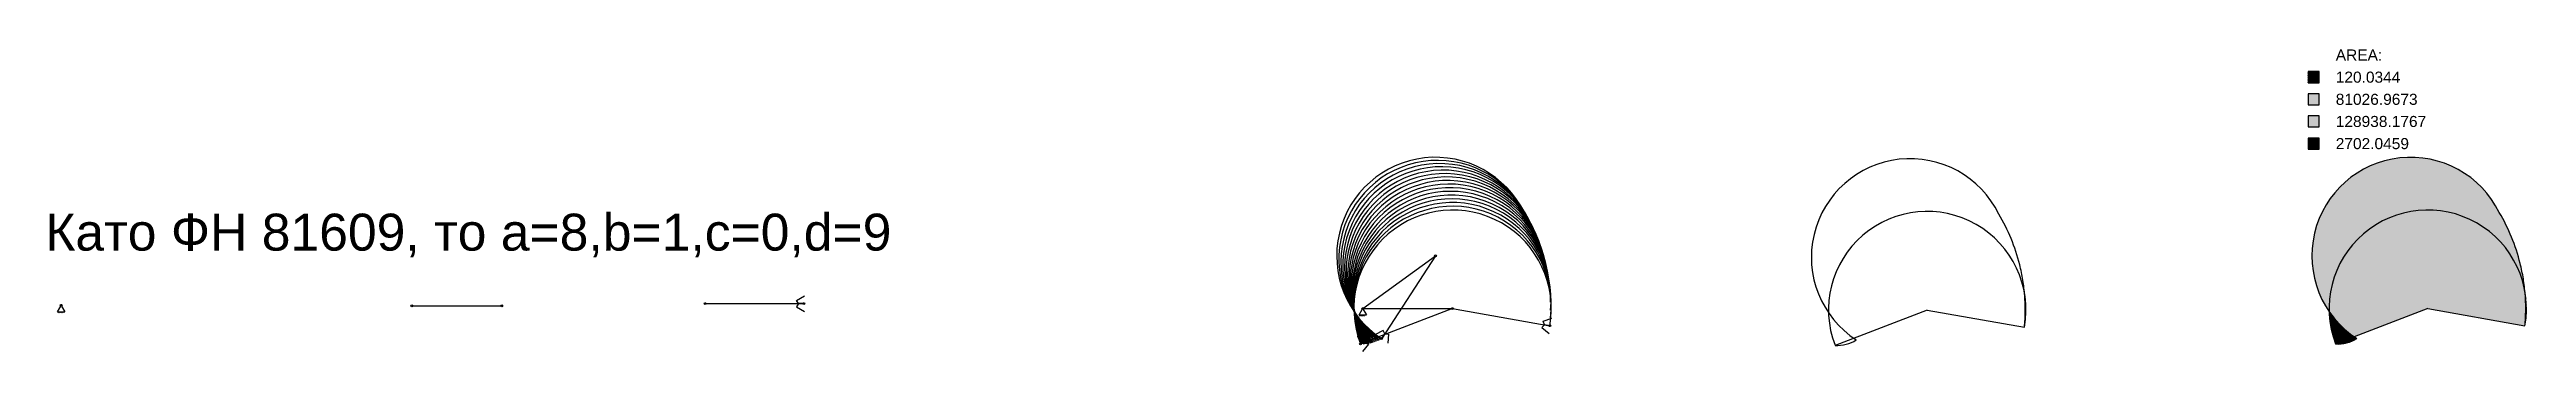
# Model space of a CAD drawing. Header units: millimetres. Extents: x 875 to 10533, y 576 to 3022.
# Drawn here: x 875 to 7574, y 2204 to 3022 of the extents above; entities that cross this region are included whole.
import ezdxf

# ---------------------------------------------------------------- set-up
doc = ezdxf.new("R2010")
doc.units = ezdxf.units.MM
doc.styles.get("Standard").update_dxf_attribs({"font": 'arial.ttf'})

msp = doc.modelspace()

# ---------------------------------------------------------------- texts
for s, height, p in [('AREA:', 30, (7058.2, 2992.4)), ('120.0344', 30, (7058.2, 2932.4)), ('81026.9673', 30, (7058.2, 2872.4)), ('128938.1767', 30, (7058.2, 2812.4)), ('2702.0459', 30, (7058.2, 2752.4)), ('Като ФН 81609, то a=8,b=1,c=0,d=9', 100, (863.8, 2477.6))]:
    msp.add_text(s, height=height).set_placement(p)

# ---------------------------------------------------------------- blocks, each defined once
blk = doc.blocks.new('Block1')
for p, q in [((-10, -17.3), (-1.3, -2.2)), ((-10, -17.3), (10, -17.3)), ((-8.8, -20.1), (-6, -17.3)), ((-4.8, -20.1), (-2, -17.3)), ((-0.8, -20.1), (2, -17.3)), ((1.3, -2.2), (10, -17.3)), ((3.2, -20.1), (6, -17.3))]:
    blk.add_line(p, q)
blk.add_circle((0, 0), 2.5)
blk = doc.blocks.new('Block2')
blk.add_line((0, 0), (243, 0))
for centre in [(0, 0), (243, 0)]:
    blk.add_circle(centre, 2.5)
blk = doc.blocks.new('Block3')
for p, q in [((0, 0), (267, 0)), ((247, 8.7), (268.7, 21.2)), ((252, 0), (247, 8.7)), ((252, 0), (247, -8.7)), ((267, 0), (252, 0)), ((247, -8.7), (268.7, -21.2))]:
    blk.add_line(p, q)
for centre in [(0, 0), (267, 0)]:
    blk.add_circle(centre, 2.5)
blk = doc.blocks.new('*U6')
blk.add_arc((0, -85.7), 267, 350, 201)
blk = doc.blocks.new('*U7')
at = {"color": 0, "linetype": 'ByBlock', "lineweight": -2, "transparency": 16777216}
for p, rotation in [((5931.2, 4919.2), 35.99999999999822), ((5940, 4912.9), 33.59999999999825), ((5948.5, 4906.2), 31.19999999999842), ((5956.7, 4899.2), 28.79999999999874), ((5964.6, 4891.8), 26.39999999999877), ((5972.1, 4884.1), 23.99999999999867), ((5979.4, 4876.2), 21.5999999999987), ((5986.3, 4867.9), 19.19999999999889), ((5992.9, 4859.3), 16.79999999999919), ((5999.1, 4850.5), 14.39999999999925), ((6004.9, 4841.4), 11.99999999999953), ((6010.3, 4832), 9.599999999999868), ((6015.3, 4822.5), 7.199999999999929), ((6020, 4812.7), 4.799999999999827), ((6024.2, 4802.8), 2.399999999999955)]:
    blk.add_blockref('*U6', p, dxfattribs=dict(at, rotation=rotation))
blk.add_blockref('*U6', (6028, 4792.7), dxfattribs=at)

# ---------------------------------------------------------------- hatches: boundary and pattern name
h = msp.add_hatch()
h.set_pattern_fill('NET3', color=256)
h.paths.add_polyline_path([(7569.9, 2366.9, -0.003804), (7570.6, 2359.2, -0.020947), (7572, 2316.7, -0.020947), (7569.9, 2274.2, 0.087489)])
h.paths.add_polyline_path([(7013.8, 2962.4), (6983.8, 2962.4), (6983.8, 2932.4), (7013.8, 2932.4)])
h = msp.add_hatch()
h.set_pattern_fill('ANGLE', color=256)
h.set_pattern_definition([(0, (3070.9964, -2386.521), (0, 6.985), [5.08, -1.905]), (90, (3070.9964, -2386.521), (-6.985, 4e-16), [5.08, -1.905])])
h.paths.add_polyline_path([(7040.1, 2312.8, -0.929792), (7569.9, 2366.9, 0.017142), (7565.6, 2401.4, 0.020947), (7557, 2443.1, 0.073435), (7500.6, 2580.4, 1.075509)])
h.paths.add_polyline_path([(7013.8, 2872.4), (7013.8, 2902.4), (6983.8, 2902.4), (6983.8, 2872.4)])
h = msp.add_hatch()
h.set_pattern_fill('MUDST', color=256)
h.set_pattern_definition([(0, (3070.9964, -2386.5207), (12.7, 6.35), [6.35, -6.35, 0, -6.35, 0, -6.35])])
h.paths.add_polyline_path([(7569.9, 2366.9, 0.929792), (7040.1, 2312.8, 0.091183), (7108.1, 2244.2), (7307, 2320.5), (7569.9, 2274.2, 0.020947), (7572, 2316.7, 0.020947), (7570.6, 2359.2, 0.003804)])
h.paths.add_polyline_path([(6983.8, 2812.4), (7013.8, 2812.4), (7013.8, 2842.4), (6983.8, 2842.4)])
h = msp.add_hatch()
h.set_pattern_fill('LINE', color=256)
h.set_pattern_definition([(0, (3070.9964, -2386.5207), (0, 3.175), [])])
h.paths.add_polyline_path([(7040.1, 2312.8, 0.084562), (7057.7, 2224.8), (7108.1, 2244.2, -0.091183)])
h.paths.add_polyline_path([(7108.1, 2244.2), (7057.7, 2224.8, 0.158384), (7115.2, 2239.4, -0.007967)])
h.paths.add_polyline_path([(7013.8, 2782.4), (6983.8, 2782.4), (6983.8, 2752.4), (7013.8, 2752.4)])

# ---------------------------------------------------------------- linework, layer by layer
for p, q in [((5953.4, 2316.7), (5704.2, 2221)), ((5953.4, 2316.7), (6216.4, 2270.3)), ((7307, 2320.5), (7108.1, 2244.2)), ((7307, 2320.5), (7569.9, 2274.2))]:
    msp.add_line(p, q)
for points in [[(6983.8, 2932.4), (7013.8, 2932.4), (7013.8, 2962.4), (6983.8, 2962.4)], [(6983.8, 2872.4), (7013.8, 2872.4), (7013.8, 2902.4), (6983.8, 2902.4)], [(6983.8, 2812.4), (7013.8, 2812.4), (7013.8, 2842.4), (6983.8, 2842.4)], [(6983.8, 2752.4), (7013.8, 2752.4), (7013.8, 2782.4), (6983.8, 2782.4)]]:
    msp.add_lwpolyline(points, close=True)
for points in [[(6216.4, 2270.3, 0.020947), (6218.5, 2312.8, 0.020947), (6217, 2355.3, 0.020947), (6212, 2397.6, 0.020947), (6203.5, 2439.3, 0.073435), (6147, 2576.5, 1.315067), (5761.6, 2235.6)], [(7569.9, 2274.2, 0.020947), (7572, 2316.7, 0.020947), (7570.6, 2359.2, 0.020947), (7565.6, 2401.4, 0.020947), (7557, 2443.1, 0.073435), (7500.6, 2580.4, 1.315067), (7115.2, 2239.4)]]:
    msp.add_lwpolyline(points, format="xyb")
for centre, radius, start, end in [((5953.4, 2316.7), 267, 350, 201), ((7307, 2320.5), 267, 350, 201), ((5710.4, 2316.7), 95.9, 266.25328, 302.25328), ((7064, 2320.5), 95.9, 266.25328, 302.25328)]:
    msp.add_arc(centre, radius, start, end)

# ---------------------------------------------------------------- block references
for name, p in [('*U7', (-1358.2, -2386.5)), ('Block3', (2648.5, 2334)), ('Block1', (906.7, 2329.4)), ('Block2', (1855.1, 2328)), ('Block1', (4426.8, 2320.5)), ('Block2', (4426.8, 2320.5))]:
    msp.add_blockref(name, p)
for name, p, rotation in [('Block2', (4426.8, 2320.5), 36), ('Block3', (4623.4, 2463.4), 237), ('Block3', (4669.8, 2320.5), 201), ('Block3', (4669.8, 2320.5), 350.0000000000001)]:
    msp.add_blockref(name, p, dxfattribs=dict(rotation=rotation))

msp.set_redraw_order([(e.dxf.handle, doc.entitydb.next_handle()) for e in msp.query("TEXT MTEXT ATTDEF DIMENSION ARC_DIMENSION")])  # texts and dimensions are drawn at this point

doc.saveas('drawing.dxf')
